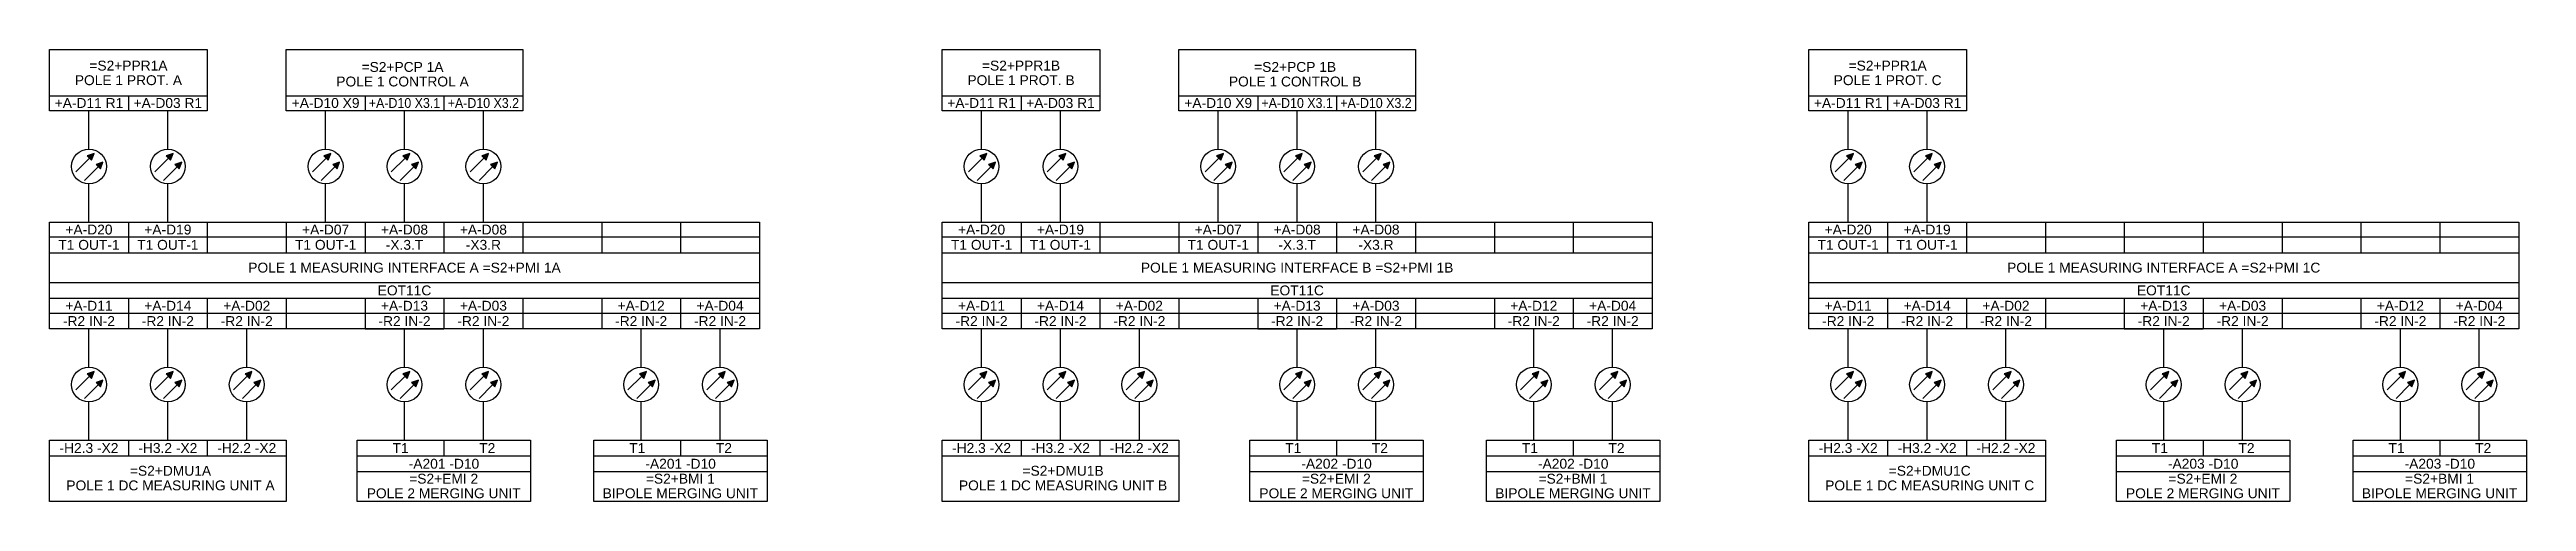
# Model space of a CAD drawing. Header units: inches. Extents: x -2066 to 1905, y 226 to 1109.
# Drawn here: x 322 to 900, y 958 to 1063 of the extents above; entities that cross this region are included whole.
import ezdxf
from ezdxf.enums import TextEntityAlignment as Align

# ---------------------------------------------------------------- set-up
doc = ezdxf.new("R2010")
doc.units = ezdxf.units.IN
doc.header["$MEASUREMENT"] = 0
doc.styles.get("Standard").update_dxf_attribs({"font": 'arial.ttf'})

msp = doc.modelspace()

# ---------------------------------------------------------------- texts
at = {"color": 6}
for s, p in [('POLE 1 PROT. A', (340.72, 1055.72)), ('=S2+PPR1A', (340.72, 1059.12)), ('=S2+PCP 1A', (404.62, 1058.81)), ('POLE 1 PROT. B', (548.81, 1055.72)), ('=S2+PPR1B', (548.81, 1059.12)), ('=S2+PCP 1B', (612.71, 1058.81)), ('POLE 1 PROT. C', (750.84, 1055.72)), ('=S2+PPR1A', (750.84, 1059.12)), ('+A-D11 R1', (331.52, 1050.41)), ('+A-D03 R1', (349.91, 1050.41)), ('+A-D10 X9', (386.69, 1050.41)), ('POLE 1 CONTROL A', (404.62, 1055.41)), ('+A-D11 R1', (539.61, 1050.41)), ('+A-D03 R1', (558, 1050.41)), ('+A-D10 X9', (594.78, 1050.41)), ('POLE 1 CONTROL B', (612.71, 1055.41)), ('+A-D11 R1', (741.64, 1050.41)), ('+A-D03 R1', (760.03, 1050.41)), ('+A-D20', (331.52, 1020.92)), ('+A-D19', (349.91, 1020.92)), ('+A-D07', (386.69, 1020.92)), ('+A-D08', (405.08, 1020.92)), ('+A-D08', (423.47, 1020.92)), ('+A-D20', (539.61, 1020.92)), ('+A-D19', (558, 1020.92)), ('+A-D07', (594.78, 1020.92)), ('+A-D08', (613.17, 1020.92)), ('+A-D08', (631.56, 1020.92)), ('+A-D20', (741.64, 1020.92)), ('+A-D19', (760.03, 1020.92)), ('T1 OUT-1', (331.52, 1017.36)), ('T1 OUT-1', (349.91, 1017.36)), ('T1 OUT-1', (386.69, 1017.36)), ('-X.3.T', (405.08, 1017.36)), ('-X3.R', (423.47, 1017.36)), ('T1 OUT-1', (539.61, 1017.36)), ('T1 OUT-1', (558, 1017.36)), ('T1 OUT-1', (594.78, 1017.36)), ('-X.3.T', (613.17, 1017.36)), ('-X3.R', (631.56, 1017.36)), ('T1 OUT-1', (741.64, 1017.36)), ('T1 OUT-1', (760.03, 1017.36)), ('POLE 1 MEASURING INTERFACE A =S2+PMI 1A', (405.08, 1012.05)), ('POLE 1 MEASURING INTERFACE B =S2+PMI 1B', (613.17, 1012.05)), ('POLE 1 MEASURING INTERFACE A =S2+PMI 1C', (815.2, 1012.05)), ('EOT11C', (405.08, 1006.74)), ('EOT11C', (613.17, 1006.74)), ('EOT11C', (815.2, 1006.74)), ('-R2 IN-2', (331.52, 999.6)), ('+A-D11', (331.52, 1003.17)), ('-R2 IN-2', (349.91, 999.6)), ('+A-D14', (349.91, 1003.17)), ('-R2 IN-2', (368.3, 999.6)), ('+A-D02', (368.3, 1003.17)), ('-R2 IN-2', (405.08, 999.6)), ('+A-D13', (405.08, 1003.17)), ('-R2 IN-2', (423.47, 999.6)), ('+A-D03', (423.47, 1003.17)), ('-R2 IN-2', (460.25, 999.6)), ('+A-D12', (460.25, 1003.17)), ('-R2 IN-2', (478.64, 999.6)), ('+A-D04', (478.64, 1003.17)), ('-R2 IN-2', (539.61, 999.6)), ('+A-D11', (539.61, 1003.17)), ('-R2 IN-2', (558, 999.6)), ('+A-D14', (558, 1003.17)), ('-R2 IN-2', (576.39, 999.6)), ('+A-D02', (576.39, 1003.17)), ('-R2 IN-2', (613.17, 999.6)), ('+A-D13', (613.17, 1003.17)), ('-R2 IN-2', (631.56, 999.6)), ('+A-D03', (631.56, 1003.17)), ('-R2 IN-2', (668.34, 999.6)), ('+A-D12', (668.34, 1003.17)), ('-R2 IN-2', (686.73, 999.6)), ('+A-D04', (686.73, 1003.17)), ('-R2 IN-2', (741.64, 999.6)), ('+A-D11', (741.64, 1003.17)), ('-R2 IN-2', (760.03, 999.6)), ('+A-D14', (760.03, 1003.17)), ('-R2 IN-2', (778.42, 999.6)), ('+A-D02', (778.42, 1003.17)), ('-R2 IN-2', (815.2, 999.6)), ('+A-D13', (815.2, 1003.17)), ('-R2 IN-2', (833.59, 999.6)), ('+A-D03', (833.59, 1003.17)), ('-R2 IN-2', (870.37, 999.6)), ('+A-D12', (870.37, 1003.17)), ('-R2 IN-2', (888.76, 999.6)), ('+A-D04', (888.76, 1003.17)), ('-H2.3 -X2', (331.52, 970.02)), ('-H3.2 -X2', (349.91, 970.02)), ('-H2.2 -X2', (368.3, 970.02)), ('T1', (404.18, 970.02)), ('T2', (424.38, 970.02)), ('T1', (459.35, 970.02)), ('T2', (479.55, 970.02)), ('-H2.3 -X2', (539.61, 970.02)), ('-H3.2 -X2', (558, 970.02)), ('-H2.2 -X2', (576.39, 970.02)), ('T1', (612.27, 970.02)), ('T2', (632.46, 970.02)), ('T1', (667.44, 970.02)), ('T2', (687.63, 970.02)), ('-H2.3 -X2', (741.64, 970.02)), ('-H3.2 -X2', (760.03, 970.02)), ('-H2.2 -X2', (778.42, 970.02)), ('T1', (814.3, 970.02)), ('T2', (834.5, 970.02)), ('T1', (869.47, 970.02)), ('T2', (889.67, 970.02)), ('=S2+DMU1A', (350.53, 964.72)), ('-A201 -D10', (414.28, 966.36)), ('-A201 -D10', (469.45, 966.36)), ('=S2+DMU1B', (558.61, 964.72)), ('-A202 -D10', (622.37, 966.36)), ('-A202 -D10', (677.54, 966.36)), ('=S2+DMU1C', (760.65, 964.72)), ('-A203 -D10', (824.4, 966.36)), ('-A203 -D10', (879.57, 966.36)), ('POLE 1 DC MEASURING UNIT A', (350.53, 961.31)), ('POLE 2 MERGING UNIT', (414.22, 959.48)), ('=S2+EMI 2', (414.22, 962.88)), ('BIPOLE MERGING UNIT', (469.39, 959.48)), ('=S2+BMI 1', (469.39, 962.88)), ('POLE 1 DC MEASURING UNIT B', (558.61, 961.31)), ('POLE 2 MERGING UNIT', (622.31, 959.48)), ('=S2+EMI 2', (622.31, 962.88)), ('BIPOLE MERGING UNIT', (677.48, 959.48)), ('=S2+BMI 1', (677.48, 962.88)), ('POLE 1 DC MEASURING UNIT C', (760.65, 961.31)), ('POLE 2 MERGING UNIT', (824.34, 959.48)), ('=S2+EMI 2', (824.34, 962.88)), ('BIPOLE MERGING UNIT', (879.51, 959.48)), ('=S2+BMI 1', (879.51, 962.88))]:
    msp.add_text(s, height=2.3, dxfattribs=at).set_placement(p, align=Align.MIDDLE_CENTER)
at = {"color": 6, "width": 0.9}
for s, p in [('+A-D10 X3.1', (405.08, 1050.41)), ('+A-D10 X3.2', (423.47, 1050.41)), ('+A-D10 X3.1', (613.17, 1050.41)), ('+A-D10 X3.2', (631.56, 1050.41))]:
    msp.add_text(s, height=2.3, dxfattribs=at).set_placement(p, align=Align.MIDDLE_CENTER)

# ---------------------------------------------------------------- hatches: boundary and pattern name
h = msp.add_hatch(color=6)
h.dxf.hatch_style = 1
h.paths.add_polyline_path([(331.13, 1038.07), (332.15, 1037.05), (332.74, 1038.67)])
h = msp.add_hatch(color=6)
h.dxf.hatch_style = 1
h.paths.add_polyline_path([(333.17, 1036.06), (334.19, 1035.04), (334.78, 1036.65)])
h = msp.add_hatch(color=6)
h.dxf.hatch_style = 1
h.paths.add_polyline_path([(349.52, 1038.07), (350.54, 1037.05), (351.13, 1038.67)])
h = msp.add_hatch(color=6)
h.dxf.hatch_style = 1
h.paths.add_polyline_path([(351.56, 1036.06), (352.58, 1035.04), (353.17, 1036.65)])
h = msp.add_hatch(color=6)
h.dxf.hatch_style = 1
h.paths.add_polyline_path([(386.3, 1038.07), (387.31, 1037.05), (387.91, 1038.67)])
h = msp.add_hatch(color=6)
h.dxf.hatch_style = 1
h.paths.add_polyline_path([(388.34, 1036.06), (389.36, 1035.04), (389.95, 1036.65)])
h = msp.add_hatch(color=6)
h.dxf.hatch_style = 1
h.paths.add_polyline_path([(404.69, 1038.07), (405.7, 1037.05), (406.3, 1038.67)])
h = msp.add_hatch(color=6)
h.dxf.hatch_style = 1
h.paths.add_polyline_path([(406.73, 1036.06), (407.75, 1035.04), (408.34, 1036.65)])
h = msp.add_hatch(color=6)
h.dxf.hatch_style = 1
h.paths.add_polyline_path([(423.08, 1038.07), (424.09, 1037.05), (424.69, 1038.67)])
h = msp.add_hatch(color=6)
h.dxf.hatch_style = 1
h.paths.add_polyline_path([(425.12, 1036.06), (426.14, 1035.04), (426.73, 1036.65)])
h = msp.add_hatch(color=6)
h.dxf.hatch_style = 1
h.paths.add_polyline_path([(539.21, 1038.07), (540.23, 1037.05), (540.83, 1038.67)])
h = msp.add_hatch(color=6)
h.dxf.hatch_style = 1
h.paths.add_polyline_path([(541.26, 1036.06), (542.28, 1035.04), (542.87, 1036.65)])
h = msp.add_hatch(color=6)
h.dxf.hatch_style = 1
h.paths.add_polyline_path([(557.6, 1038.07), (558.62, 1037.05), (559.22, 1038.67)])
h = msp.add_hatch(color=6)
h.dxf.hatch_style = 1
h.paths.add_polyline_path([(559.65, 1036.06), (560.67, 1035.04), (561.26, 1036.65)])
h = msp.add_hatch(color=6)
h.dxf.hatch_style = 1
h.paths.add_polyline_path([(594.38, 1038.07), (595.4, 1037.05), (596, 1038.67)])
h = msp.add_hatch(color=6)
h.dxf.hatch_style = 1
h.paths.add_polyline_path([(596.43, 1036.06), (597.45, 1035.04), (598.04, 1036.65)])
h = msp.add_hatch(color=6)
h.dxf.hatch_style = 1
h.paths.add_polyline_path([(612.77, 1038.07), (613.79, 1037.05), (614.38, 1038.67)])
h = msp.add_hatch(color=6)
h.dxf.hatch_style = 1
h.paths.add_polyline_path([(614.82, 1036.06), (615.84, 1035.04), (616.43, 1036.65)])
h = msp.add_hatch(color=6)
h.dxf.hatch_style = 1
h.paths.add_polyline_path([(631.16, 1038.07), (632.18, 1037.05), (632.77, 1038.67)])
h = msp.add_hatch(color=6)
h.dxf.hatch_style = 1
h.paths.add_polyline_path([(633.21, 1036.06), (634.23, 1035.04), (634.82, 1036.65)])
h = msp.add_hatch(color=6)
h.dxf.hatch_style = 1
h.paths.add_polyline_path([(741.25, 1038.07), (742.26, 1037.05), (742.86, 1038.67)])
h = msp.add_hatch(color=6)
h.dxf.hatch_style = 1
h.paths.add_polyline_path([(743.29, 1036.06), (744.31, 1035.04), (744.9, 1036.65)])
h = msp.add_hatch(color=6)
h.dxf.hatch_style = 1
h.paths.add_polyline_path([(759.64, 1038.07), (760.65, 1037.05), (761.25, 1038.67)])
h = msp.add_hatch(color=6)
h.dxf.hatch_style = 1
h.paths.add_polyline_path([(761.68, 1036.06), (762.7, 1035.04), (763.29, 1036.65)])
h = msp.add_hatch(color=6)
h.dxf.hatch_style = 1
h.paths.add_polyline_path([(331.13, 987.27), (332.15, 986.25), (332.74, 987.86)])
h = msp.add_hatch(color=6)
h.dxf.hatch_style = 1
h.paths.add_polyline_path([(349.52, 987.27), (350.54, 986.25), (351.13, 987.86)])
h = msp.add_hatch(color=6)
h.dxf.hatch_style = 1
h.paths.add_polyline_path([(367.91, 987.27), (368.92, 986.25), (369.52, 987.86)])
h = msp.add_hatch(color=6)
h.dxf.hatch_style = 1
h.paths.add_polyline_path([(404.69, 987.27), (405.7, 986.25), (406.3, 987.86)])
h = msp.add_hatch(color=6)
h.dxf.hatch_style = 1
h.paths.add_polyline_path([(423.08, 987.27), (424.09, 986.25), (424.69, 987.86)])
h = msp.add_hatch(color=6)
h.dxf.hatch_style = 1
h.paths.add_polyline_path([(459.86, 987.27), (460.87, 986.25), (461.47, 987.86)])
h = msp.add_hatch(color=6)
h.dxf.hatch_style = 1
h.paths.add_polyline_path([(478.25, 987.27), (479.26, 986.25), (479.86, 987.86)])
h = msp.add_hatch(color=6)
h.dxf.hatch_style = 1
h.paths.add_polyline_path([(539.21, 987.27), (540.23, 986.25), (540.83, 987.86)])
h = msp.add_hatch(color=6)
h.dxf.hatch_style = 1
h.paths.add_polyline_path([(557.6, 987.27), (558.62, 986.25), (559.22, 987.86)])
h = msp.add_hatch(color=6)
h.dxf.hatch_style = 1
h.paths.add_polyline_path([(575.99, 987.27), (577.01, 986.25), (577.61, 987.86)])
h = msp.add_hatch(color=6)
h.dxf.hatch_style = 1
h.paths.add_polyline_path([(612.77, 987.27), (613.79, 986.25), (614.38, 987.86)])
h = msp.add_hatch(color=6)
h.dxf.hatch_style = 1
h.paths.add_polyline_path([(631.16, 987.27), (632.18, 986.25), (632.77, 987.86)])
h = msp.add_hatch(color=6)
h.dxf.hatch_style = 1
h.paths.add_polyline_path([(667.94, 987.27), (668.96, 986.25), (669.55, 987.86)])
h = msp.add_hatch(color=6)
h.dxf.hatch_style = 1
h.paths.add_polyline_path([(686.33, 987.27), (687.35, 986.25), (687.94, 987.86)])
h = msp.add_hatch(color=6)
h.dxf.hatch_style = 1
h.paths.add_polyline_path([(741.25, 987.27), (742.26, 986.25), (742.86, 987.86)])
h = msp.add_hatch(color=6)
h.dxf.hatch_style = 1
h.paths.add_polyline_path([(759.64, 987.27), (760.65, 986.25), (761.25, 987.86)])
h = msp.add_hatch(color=6)
h.dxf.hatch_style = 1
h.paths.add_polyline_path([(778.03, 987.27), (779.04, 986.25), (779.64, 987.86)])
h = msp.add_hatch(color=6)
h.dxf.hatch_style = 1
h.paths.add_polyline_path([(814.81, 987.27), (815.82, 986.25), (816.42, 987.86)])
h = msp.add_hatch(color=6)
h.dxf.hatch_style = 1
h.paths.add_polyline_path([(833.2, 987.27), (834.21, 986.25), (834.81, 987.86)])
h = msp.add_hatch(color=6)
h.dxf.hatch_style = 1
h.paths.add_polyline_path([(869.98, 987.27), (870.99, 986.25), (871.59, 987.86)])
h = msp.add_hatch(color=6)
h.dxf.hatch_style = 1
h.paths.add_polyline_path([(888.37, 987.27), (889.38, 986.25), (889.98, 987.86)])
h = msp.add_hatch(color=6)
h.dxf.hatch_style = 1
h.paths.add_polyline_path([(333.17, 985.25), (334.19, 984.24), (334.78, 985.85)])
h = msp.add_hatch(color=6)
h.dxf.hatch_style = 1
h.paths.add_polyline_path([(351.56, 985.25), (352.58, 984.24), (353.17, 985.85)])
h = msp.add_hatch(color=6)
h.dxf.hatch_style = 1
h.paths.add_polyline_path([(369.95, 985.25), (370.97, 984.24), (371.56, 985.85)])
h = msp.add_hatch(color=6)
h.dxf.hatch_style = 1
h.paths.add_polyline_path([(406.73, 985.25), (407.75, 984.24), (408.34, 985.85)])
h = msp.add_hatch(color=6)
h.dxf.hatch_style = 1
h.paths.add_polyline_path([(425.12, 985.25), (426.14, 984.24), (426.73, 985.85)])
h = msp.add_hatch(color=6)
h.dxf.hatch_style = 1
h.paths.add_polyline_path([(461.9, 985.25), (462.92, 984.24), (463.51, 985.85)])
h = msp.add_hatch(color=6)
h.dxf.hatch_style = 1
h.paths.add_polyline_path([(480.29, 985.25), (481.31, 984.24), (481.9, 985.85)])
h = msp.add_hatch(color=6)
h.dxf.hatch_style = 1
h.paths.add_polyline_path([(541.26, 985.25), (542.28, 984.24), (542.87, 985.85)])
h = msp.add_hatch(color=6)
h.dxf.hatch_style = 1
h.paths.add_polyline_path([(559.65, 985.25), (560.67, 984.24), (561.26, 985.85)])
h = msp.add_hatch(color=6)
h.dxf.hatch_style = 1
h.paths.add_polyline_path([(578.04, 985.25), (579.06, 984.24), (579.65, 985.85)])
h = msp.add_hatch(color=6)
h.dxf.hatch_style = 1
h.paths.add_polyline_path([(614.82, 985.25), (615.84, 984.24), (616.43, 985.85)])
h = msp.add_hatch(color=6)
h.dxf.hatch_style = 1
h.paths.add_polyline_path([(633.21, 985.25), (634.23, 984.24), (634.82, 985.85)])
h = msp.add_hatch(color=6)
h.dxf.hatch_style = 1
h.paths.add_polyline_path([(669.99, 985.25), (671.01, 984.24), (671.6, 985.85)])
h = msp.add_hatch(color=6)
h.dxf.hatch_style = 1
h.paths.add_polyline_path([(688.38, 985.25), (689.4, 984.24), (689.99, 985.85)])
h = msp.add_hatch(color=6)
h.dxf.hatch_style = 1
h.paths.add_polyline_path([(743.29, 985.25), (744.31, 984.24), (744.9, 985.85)])
h = msp.add_hatch(color=6)
h.dxf.hatch_style = 1
h.paths.add_polyline_path([(761.68, 985.25), (762.7, 984.24), (763.29, 985.85)])
h = msp.add_hatch(color=6)
h.dxf.hatch_style = 1
h.paths.add_polyline_path([(780.07, 985.25), (781.09, 984.24), (781.68, 985.85)])
h = msp.add_hatch(color=6)
h.dxf.hatch_style = 1
h.paths.add_polyline_path([(816.85, 985.25), (817.87, 984.24), (818.46, 985.85)])
h = msp.add_hatch(color=6)
h.dxf.hatch_style = 1
h.paths.add_polyline_path([(835.24, 985.25), (836.26, 984.24), (836.85, 985.85)])
h = msp.add_hatch(color=6)
h.dxf.hatch_style = 1
h.paths.add_polyline_path([(872.02, 985.25), (873.04, 984.24), (873.63, 985.85)])
h = msp.add_hatch(color=6)
h.dxf.hatch_style = 1
h.paths.add_polyline_path([(890.41, 985.25), (891.43, 984.24), (892.02, 985.85)])

# ---------------------------------------------------------------- linework, layer by layer
at = {"color": 6}
for p, q in [((322.33, 1052.05), (359.11, 1052.05)), ((340.72, 1052.05), (340.72, 1048.58)), ((377.5, 1052.05), (432.67, 1052.05)), ((395.89, 1052.05), (395.89, 1048.58)), ((414.28, 1052.05), (414.28, 1048.58)), ((432.67, 1052.05), (432.67, 1048.58)), ((530.42, 1052.05), (567.2, 1052.05)), ((548.81, 1052.05), (548.81, 1048.58)), ((585.59, 1052.05), (640.76, 1052.05)), ((603.98, 1052.05), (603.98, 1048.58)), ((622.37, 1052.05), (622.37, 1048.58)), ((640.76, 1052.05), (640.76, 1048.58)), ((732.45, 1052.05), (769.23, 1052.05)), ((750.84, 1052.05), (750.84, 1048.58)), ((331.52, 1039.68), (331.52, 1048.58)), ((349.91, 1039.68), (349.91, 1048.58)), ((386.69, 1039.68), (386.69, 1048.58)), ((405.08, 1039.68), (405.08, 1048.58)), ((423.47, 1039.68), (423.47, 1048.58)), ((539.61, 1039.68), (539.61, 1048.58)), ((558, 1039.68), (558, 1048.58)), ((594.78, 1039.68), (594.78, 1048.58)), ((613.17, 1039.68), (613.17, 1048.58)), ((631.56, 1039.68), (631.56, 1048.58)), ((741.64, 1039.68), (741.64, 1048.58)), ((760.03, 1039.68), (760.03, 1048.58)), ((331.64, 1037.56), (328.45, 1034.38)), ((333.68, 1035.55), (330.5, 1032.37)), ((332.74, 1038.67), (331.13, 1038.07)), ((332.15, 1037.05), (332.74, 1038.67)), ((334.78, 1036.65), (333.17, 1036.06)), ((334.19, 1035.04), (334.78, 1036.65)), ((350.03, 1037.56), (346.84, 1034.38)), ((352.07, 1035.55), (348.89, 1032.37)), ((351.13, 1038.67), (349.52, 1038.07)), ((350.54, 1037.05), (351.13, 1038.67)), ((353.17, 1036.65), (351.56, 1036.06)), ((352.58, 1035.04), (353.17, 1036.65)), ((386.81, 1037.56), (383.62, 1034.38)), ((388.85, 1035.55), (385.67, 1032.37)), ((387.91, 1038.67), (386.3, 1038.07)), ((387.31, 1037.05), (387.91, 1038.67)), ((389.95, 1036.65), (388.34, 1036.06)), ((389.36, 1035.04), (389.95, 1036.65)), ((405.2, 1037.56), (402.01, 1034.38)), ((407.24, 1035.55), (404.06, 1032.37)), ((406.3, 1038.67), (404.69, 1038.07)), ((405.7, 1037.05), (406.3, 1038.67)), ((408.34, 1036.65), (406.73, 1036.06)), ((407.75, 1035.04), (408.34, 1036.65)), ((423.59, 1037.56), (420.4, 1034.38)), ((425.63, 1035.55), (422.45, 1032.37)), ((424.69, 1038.67), (423.08, 1038.07)), ((424.09, 1037.05), (424.69, 1038.67)), ((426.73, 1036.65), (425.12, 1036.06)), ((426.14, 1035.04), (426.73, 1036.65)), ((539.72, 1037.56), (536.54, 1034.38)), ((541.77, 1035.55), (538.59, 1032.37)), ((540.83, 1038.67), (539.21, 1038.07)), ((540.23, 1037.05), (540.83, 1038.67)), ((542.87, 1036.65), (541.26, 1036.06)), ((542.28, 1035.04), (542.87, 1036.65)), ((558.11, 1037.56), (554.93, 1034.38)), ((560.16, 1035.55), (556.98, 1032.37)), ((559.22, 1038.67), (557.6, 1038.07)), ((558.62, 1037.05), (559.22, 1038.67)), ((561.26, 1036.65), (559.65, 1036.06)), ((560.67, 1035.04), (561.26, 1036.65)), ((594.89, 1037.56), (591.71, 1034.38)), ((596.94, 1035.55), (593.76, 1032.37)), ((596, 1038.67), (594.38, 1038.07)), ((595.4, 1037.05), (596, 1038.67)), ((598.04, 1036.65), (596.43, 1036.06)), ((597.45, 1035.04), (598.04, 1036.65)), ((613.28, 1037.56), (610.1, 1034.38)), ((615.33, 1035.55), (612.15, 1032.37)), ((614.38, 1038.67), (612.77, 1038.07)), ((613.79, 1037.05), (614.38, 1038.67)), ((616.43, 1036.65), (614.82, 1036.06)), ((615.84, 1035.04), (616.43, 1036.65)), ((631.67, 1037.56), (628.49, 1034.38)), ((633.72, 1035.55), (630.54, 1032.37)), ((632.77, 1038.67), (631.16, 1038.07)), ((632.18, 1037.05), (632.77, 1038.67)), ((634.82, 1036.65), (633.21, 1036.06)), ((634.23, 1035.04), (634.82, 1036.65)), ((741.76, 1037.56), (738.57, 1034.38)), ((743.8, 1035.55), (740.62, 1032.37)), ((742.86, 1038.67), (741.25, 1038.07)), ((742.26, 1037.05), (742.86, 1038.67)), ((744.9, 1036.65), (743.29, 1036.06)), ((744.31, 1035.04), (744.9, 1036.65)), ((760.15, 1037.56), (756.96, 1034.38)), ((762.19, 1035.55), (759.01, 1032.37)), ((761.25, 1038.67), (759.64, 1038.07)), ((760.65, 1037.05), (761.25, 1038.67)), ((763.29, 1036.65), (761.68, 1036.06)), ((762.7, 1035.04), (763.29, 1036.65)), ((331.52, 1022.66), (331.52, 1031.56)), ((349.91, 1022.66), (349.91, 1031.56)), ((386.69, 1022.66), (386.69, 1031.56)), ((405.08, 1022.66), (405.08, 1031.56)), ((423.47, 1022.66), (423.47, 1031.56)), ((539.61, 1022.66), (539.61, 1031.56)), ((558, 1022.66), (558, 1031.56)), ((594.78, 1022.66), (594.78, 1031.56)), ((613.17, 1022.66), (613.17, 1031.56)), ((631.56, 1022.66), (631.56, 1031.56)), ((741.64, 1022.66), (741.64, 1031.56)), ((760.03, 1022.66), (760.03, 1031.56)), ((340.72, 1022.66), (340.72, 1019)), ((359.11, 1022.66), (359.11, 1019)), ((377.5, 1022.66), (377.5, 1019)), ((395.89, 1022.66), (395.89, 1019)), ((414.28, 1022.66), (414.28, 1019)), ((432.67, 1022.66), (432.67, 1019)), ((451.06, 1022.66), (451.06, 1019)), ((469.45, 1022.66), (469.45, 1019)), ((548.81, 1022.66), (548.81, 1019)), ((567.2, 1022.66), (567.2, 1019)), ((585.59, 1022.66), (585.59, 1019)), ((603.98, 1022.66), (603.98, 1019)), ((622.37, 1022.66), (622.37, 1019)), ((640.76, 1022.66), (640.76, 1019)), ((659.15, 1022.66), (659.15, 1019)), ((677.54, 1022.66), (677.54, 1019)), ((750.84, 1022.66), (750.84, 1019)), ((769.23, 1022.66), (769.23, 1019)), ((787.62, 1022.66), (787.62, 1019)), ((806.01, 1022.66), (806.01, 1019)), ((824.4, 1022.66), (824.4, 1019)), ((842.79, 1022.66), (842.79, 1019)), ((861.18, 1022.66), (861.18, 1019)), ((879.57, 1022.66), (879.57, 1019)), ((322.33, 1019.19), (487.84, 1019.19)), ((340.72, 1019.19), (340.72, 1015.52)), ((359.11, 1019.19), (359.11, 1015.52)), ((377.5, 1019.19), (377.5, 1015.52)), ((395.89, 1019.19), (395.89, 1015.52)), ((414.28, 1019.19), (414.28, 1015.52)), ((432.67, 1019.19), (432.67, 1015.52)), ((451.06, 1019.19), (451.06, 1015.52)), ((469.45, 1019.19), (469.45, 1015.52)), ((530.42, 1019.19), (695.93, 1019.19)), ((548.81, 1019.19), (548.81, 1015.52)), ((567.2, 1019.19), (567.2, 1015.52)), ((585.59, 1019.19), (585.59, 1015.52)), ((603.98, 1019.19), (603.98, 1015.52)), ((622.37, 1019.19), (622.37, 1015.52)), ((640.76, 1019.19), (640.76, 1015.52)), ((659.15, 1019.19), (659.15, 1015.52)), ((677.54, 1019.19), (677.54, 1015.52)), ((732.45, 1019.19), (897.96, 1019.19)), ((750.84, 1019.19), (750.84, 1015.52)), ((769.23, 1019.19), (769.23, 1015.52)), ((787.62, 1019.19), (787.62, 1015.52)), ((806.01, 1019.19), (806.01, 1015.52)), ((824.4, 1019.19), (824.4, 1015.52)), ((842.79, 1019.19), (842.79, 1015.52)), ((861.18, 1019.19), (861.18, 1015.52)), ((879.57, 1019.19), (879.57, 1015.52)), ((322.33, 1015.52), (487.84, 1015.52)), ((395.89, 1015.52), (414.28, 1015.52)), ((530.42, 1015.52), (695.93, 1015.52)), ((603.98, 1015.52), (622.37, 1015.52)), ((732.45, 1015.52), (897.96, 1015.52)), ((806.01, 1015.52), (824.4, 1015.52)), ((322.33, 1008.57), (487.84, 1008.57)), ((322.33, 1004.91), (487.84, 1004.91)), ((340.72, 1004.91), (340.72, 1001.25)), ((359.11, 1004.91), (359.11, 1001.25)), ((377.5, 1004.91), (377.5, 1001.25)), ((395.89, 1004.91), (395.89, 1001.25)), ((414.28, 1004.91), (414.28, 1001.25)), ((432.67, 1004.91), (432.67, 1001.25)), ((451.06, 1004.91), (451.06, 1001.25)), ((469.45, 1004.91), (469.45, 1001.25)), ((487.84, 1004.91), (487.84, 1001.25)), ((530.42, 1008.57), (695.93, 1008.57)), ((530.42, 1004.91), (695.93, 1004.91)), ((548.81, 1004.91), (548.81, 1001.25)), ((567.2, 1004.91), (567.2, 1001.25)), ((585.59, 1004.91), (585.59, 1001.25)), ((603.98, 1004.91), (603.98, 1001.25)), ((622.37, 1004.91), (622.37, 1001.25)), ((640.76, 1004.91), (640.76, 1001.25)), ((659.15, 1004.91), (659.15, 1001.25)), ((677.54, 1004.91), (677.54, 1001.25)), ((695.93, 1004.91), (695.93, 1001.25)), ((732.45, 1008.57), (897.96, 1008.57)), ((732.45, 1004.91), (897.96, 1004.91)), ((750.84, 1004.91), (750.84, 1001.25)), ((769.23, 1004.91), (769.23, 1001.25)), ((787.62, 1004.91), (787.62, 1001.25)), ((806.01, 1004.91), (806.01, 1001.25)), ((824.4, 1004.91), (824.4, 1001.25)), ((842.79, 1004.91), (842.79, 1001.25)), ((861.18, 1004.91), (861.18, 1001.25)), ((879.57, 1004.91), (879.57, 1001.25)), ((897.96, 1004.91), (897.96, 1001.25)), ((322.33, 1001.43), (487.84, 1001.43)), ((340.72, 1001.43), (340.72, 997.77)), ((359.11, 1001.43), (359.11, 997.77)), ((377.5, 1001.43), (377.5, 997.77)), ((395.89, 1001.43), (395.89, 997.77)), ((414.28, 1001.43), (414.28, 997.77)), ((432.67, 1001.43), (432.67, 997.77)), ((451.06, 1001.43), (451.06, 997.77)), ((469.45, 1001.43), (469.45, 997.77)), ((487.84, 1001.43), (487.84, 997.77)), ((530.42, 1001.43), (695.93, 1001.43)), ((548.81, 1001.43), (548.81, 997.77)), ((567.2, 1001.43), (567.2, 997.77)), ((585.59, 1001.43), (585.59, 997.77)), ((603.98, 1001.43), (603.98, 997.77)), ((622.37, 1001.43), (622.37, 997.77)), ((640.76, 1001.43), (640.76, 997.77)), ((659.15, 1001.43), (659.15, 997.77)), ((677.54, 1001.43), (677.54, 997.77)), ((695.93, 1001.43), (695.93, 997.77)), ((732.45, 1001.43), (897.96, 1001.43)), ((750.84, 1001.43), (750.84, 997.77)), ((769.23, 1001.43), (769.23, 997.77)), ((787.62, 1001.43), (787.62, 997.77)), ((806.01, 1001.43), (806.01, 997.77)), ((824.4, 1001.43), (824.4, 997.77)), ((842.79, 1001.43), (842.79, 997.77)), ((861.18, 1001.43), (861.18, 997.77)), ((879.57, 1001.43), (879.57, 997.77)), ((897.96, 1001.43), (897.96, 997.77)), ((331.52, 988.87), (331.52, 997.77)), ((349.91, 988.87), (349.91, 997.77)), ((368.3, 988.87), (368.3, 997.77)), ((395.89, 997.77), (414.28, 997.77)), ((405.08, 988.87), (405.08, 997.77)), ((423.47, 988.87), (423.47, 997.77)), ((460.25, 988.87), (460.25, 997.77)), ((478.64, 988.87), (478.64, 997.77)), ((539.61, 988.87), (539.61, 997.77)), ((558, 988.87), (558, 997.77)), ((576.39, 988.87), (576.39, 997.77)), ((603.98, 997.77), (622.37, 997.77)), ((613.17, 988.87), (613.17, 997.77)), ((631.56, 988.87), (631.56, 997.77)), ((668.34, 988.87), (668.34, 997.77)), ((686.73, 988.87), (686.73, 997.77)), ((741.64, 988.87), (741.64, 997.77)), ((760.03, 988.87), (760.03, 997.77)), ((778.42, 988.87), (778.42, 997.77)), ((806.01, 997.77), (824.4, 997.77)), ((815.2, 988.87), (815.2, 997.77)), ((833.59, 988.87), (833.59, 997.77)), ((870.37, 988.87), (870.37, 997.77)), ((888.76, 988.87), (888.76, 997.77)), ((332.74, 987.86), (331.13, 987.27)), ((332.15, 986.25), (332.74, 987.86)), ((351.13, 987.86), (349.52, 987.27)), ((350.54, 986.25), (351.13, 987.86)), ((369.52, 987.86), (367.91, 987.27)), ((368.92, 986.25), (369.52, 987.86)), ((406.3, 987.86), (404.69, 987.27)), ((405.7, 986.25), (406.3, 987.86)), ((424.69, 987.86), (423.08, 987.27)), ((424.09, 986.25), (424.69, 987.86)), ((461.47, 987.86), (459.86, 987.27)), ((460.87, 986.25), (461.47, 987.86)), ((479.86, 987.86), (478.25, 987.27)), ((479.26, 986.25), (479.86, 987.86)), ((540.83, 987.86), (539.21, 987.27)), ((540.23, 986.25), (540.83, 987.86)), ((559.22, 987.86), (557.6, 987.27)), ((558.62, 986.25), (559.22, 987.86)), ((577.61, 987.86), (575.99, 987.27)), ((577.01, 986.25), (577.61, 987.86)), ((614.38, 987.86), (612.77, 987.27)), ((613.79, 986.25), (614.38, 987.86)), ((632.77, 987.86), (631.16, 987.27)), ((632.18, 986.25), (632.77, 987.86)), ((669.55, 987.86), (667.94, 987.27)), ((668.96, 986.25), (669.55, 987.86)), ((687.94, 987.86), (686.33, 987.27)), ((687.35, 986.25), (687.94, 987.86)), ((742.86, 987.86), (741.25, 987.27)), ((742.26, 986.25), (742.86, 987.86)), ((761.25, 987.86), (759.64, 987.27)), ((760.65, 986.25), (761.25, 987.86)), ((779.64, 987.86), (778.03, 987.27)), ((779.04, 986.25), (779.64, 987.86)), ((816.42, 987.86), (814.81, 987.27)), ((815.82, 986.25), (816.42, 987.86)), ((834.81, 987.86), (833.2, 987.27)), ((834.21, 986.25), (834.81, 987.86)), ((871.59, 987.86), (869.98, 987.27)), ((870.99, 986.25), (871.59, 987.86)), ((889.98, 987.86), (888.37, 987.27)), ((889.38, 986.25), (889.98, 987.86)), ((331.64, 986.76), (328.45, 983.57)), ((333.68, 984.74), (330.5, 981.56)), ((334.78, 985.85), (333.17, 985.25)), ((334.19, 984.24), (334.78, 985.85)), ((350.03, 986.76), (346.84, 983.57)), ((352.07, 984.74), (348.89, 981.56)), ((353.17, 985.85), (351.56, 985.25)), ((352.58, 984.24), (353.17, 985.85)), ((368.42, 986.76), (365.23, 983.57)), ((370.46, 984.74), (367.28, 981.56)), ((371.56, 985.85), (369.95, 985.25)), ((370.97, 984.24), (371.56, 985.85)), ((405.2, 986.76), (402.01, 983.57)), ((407.24, 984.74), (404.06, 981.56)), ((408.34, 985.85), (406.73, 985.25)), ((407.75, 984.24), (408.34, 985.85)), ((423.59, 986.76), (420.4, 983.57)), ((425.63, 984.74), (422.45, 981.56)), ((426.73, 985.85), (425.12, 985.25)), ((426.14, 984.24), (426.73, 985.85)), ((460.37, 986.76), (457.18, 983.57)), ((462.41, 984.74), (459.23, 981.56)), ((463.51, 985.85), (461.9, 985.25)), ((462.92, 984.24), (463.51, 985.85)), ((478.76, 986.76), (475.57, 983.57)), ((480.8, 984.74), (477.62, 981.56)), ((481.9, 985.85), (480.29, 985.25)), ((481.31, 984.24), (481.9, 985.85)), ((539.72, 986.76), (536.54, 983.57)), ((541.77, 984.74), (538.59, 981.56)), ((542.87, 985.85), (541.26, 985.25)), ((542.28, 984.24), (542.87, 985.85)), ((558.11, 986.76), (554.93, 983.57)), ((560.16, 984.74), (556.98, 981.56)), ((561.26, 985.85), (559.65, 985.25)), ((560.67, 984.24), (561.26, 985.85)), ((576.5, 986.76), (573.32, 983.57)), ((578.55, 984.74), (575.37, 981.56)), ((579.65, 985.85), (578.04, 985.25)), ((579.06, 984.24), (579.65, 985.85)), ((613.28, 986.76), (610.1, 983.57)), ((615.33, 984.74), (612.15, 981.56)), ((616.43, 985.85), (614.82, 985.25)), ((615.84, 984.24), (616.43, 985.85)), ((631.67, 986.76), (628.49, 983.57)), ((633.72, 984.74), (630.54, 981.56)), ((634.82, 985.85), (633.21, 985.25)), ((634.23, 984.24), (634.82, 985.85)), ((668.45, 986.76), (665.27, 983.57)), ((670.5, 984.74), (667.32, 981.56)), ((671.6, 985.85), (669.99, 985.25)), ((671.01, 984.24), (671.6, 985.85)), ((686.84, 986.76), (683.66, 983.57)), ((688.89, 984.74), (685.71, 981.56)), ((689.99, 985.85), (688.38, 985.25)), ((689.4, 984.24), (689.99, 985.85)), ((741.76, 986.76), (738.57, 983.57)), ((743.8, 984.74), (740.62, 981.56)), ((744.9, 985.85), (743.29, 985.25)), ((744.31, 984.24), (744.9, 985.85)), ((760.15, 986.76), (756.96, 983.57)), ((762.19, 984.74), (759.01, 981.56)), ((763.29, 985.85), (761.68, 985.25)), ((762.7, 984.24), (763.29, 985.85)), ((778.54, 986.76), (775.35, 983.57)), ((780.58, 984.74), (777.4, 981.56)), ((781.68, 985.85), (780.07, 985.25)), ((781.09, 984.24), (781.68, 985.85)), ((815.32, 986.76), (812.13, 983.57)), ((817.36, 984.74), (814.18, 981.56)), ((818.46, 985.85), (816.85, 985.25)), ((817.87, 984.24), (818.46, 985.85)), ((833.71, 986.76), (830.52, 983.57)), ((835.75, 984.74), (832.57, 981.56)), ((836.85, 985.85), (835.24, 985.25)), ((836.26, 984.24), (836.85, 985.85)), ((870.49, 986.76), (867.3, 983.57)), ((872.53, 984.74), (869.35, 981.56)), ((873.63, 985.85), (872.02, 985.25)), ((873.04, 984.24), (873.63, 985.85)), ((888.88, 986.76), (885.69, 983.57)), ((890.92, 984.74), (887.74, 981.56)), ((892.02, 985.85), (890.41, 985.25)), ((891.43, 984.24), (892.02, 985.85)), ((331.52, 971.86), (331.52, 980.76)), ((349.91, 971.86), (349.91, 980.76)), ((368.3, 971.86), (368.3, 980.76)), ((405.08, 971.86), (405.08, 980.76)), ((423.47, 971.86), (423.47, 980.76)), ((460.25, 971.86), (460.25, 980.76)), ((478.64, 971.86), (478.64, 980.76)), ((539.61, 971.86), (539.61, 980.76)), ((558, 971.86), (558, 980.76)), ((576.39, 971.86), (576.39, 980.76)), ((613.17, 971.86), (613.17, 980.76)), ((631.56, 971.86), (631.56, 980.76)), ((668.34, 971.86), (668.34, 980.76)), ((686.73, 971.86), (686.73, 980.76)), ((741.64, 971.86), (741.64, 980.76)), ((760.03, 971.86), (760.03, 980.76)), ((778.42, 971.86), (778.42, 980.76)), ((815.2, 971.86), (815.2, 980.76)), ((833.59, 971.86), (833.59, 980.76)), ((870.37, 971.86), (870.37, 980.76)), ((888.76, 971.86), (888.76, 980.76)), ((322.33, 971.86), (349.91, 971.86)), ((322.33, 971.86), (340.72, 971.86)), ((340.72, 971.86), (340.72, 968.19)), ((359.11, 971.86), (359.11, 968.19)), ((414.28, 971.86), (414.28, 968.19)), ((469.45, 971.86), (469.45, 968.19)), ((530.42, 971.86), (558, 971.86)), ((530.42, 971.86), (548.81, 971.86)), ((548.81, 971.86), (548.81, 968.19)), ((567.2, 971.86), (567.2, 968.19)), ((622.37, 971.86), (622.37, 968.19)), ((677.54, 971.86), (677.54, 968.19)), ((732.45, 971.86), (760.03, 971.86)), ((732.45, 971.86), (750.84, 971.86)), ((750.84, 971.86), (750.84, 968.19)), ((769.23, 971.86), (769.23, 968.19)), ((824.4, 971.86), (824.4, 968.19)), ((879.57, 971.86), (879.57, 968.19)), ((322.33, 968.19), (377.5, 968.19)), ((394.08, 968.19), (434.47, 968.19)), ((394.08, 964.53), (434.47, 964.53)), ((449.25, 968.19), (489.64, 968.19)), ((449.25, 964.53), (489.64, 964.53)), ((530.42, 968.19), (585.59, 968.19)), ((602.17, 968.19), (642.56, 968.19)), ((602.17, 964.53), (642.56, 964.53)), ((657.34, 968.19), (697.73, 968.19)), ((657.34, 964.53), (697.73, 964.53)), ((732.45, 968.19), (787.62, 968.19)), ((804.2, 968.19), (844.59, 968.19)), ((804.2, 964.53), (844.59, 964.53)), ((859.37, 968.19), (899.76, 968.19)), ((859.37, 964.53), (899.76, 964.53))]:
    msp.add_line(p, q, dxfattribs=at)
for points in [[(322.33, 1062.85), (359.11, 1062.85), (359.11, 1048.58), (322.33, 1048.58)], [(377.5, 1062.85), (432.67, 1062.85), (432.67, 1048.58), (377.5, 1048.58)], [(530.42, 1062.85), (567.2, 1062.85), (567.2, 1048.58), (530.42, 1048.58)], [(585.59, 1062.85), (640.76, 1062.85), (640.76, 1048.58), (585.59, 1048.58)], [(732.45, 1062.85), (769.23, 1062.85), (769.23, 1048.58), (732.45, 1048.58)], [(322.33, 1022.66), (487.84, 1022.66), (487.84, 997.77), (322.33, 997.77)], [(530.42, 1022.66), (695.93, 1022.66), (695.93, 997.77), (530.42, 997.77)], [(732.45, 1022.66), (897.96, 1022.66), (897.96, 997.77), (732.45, 997.77)], [(322.33, 971.86), (377.5, 971.86), (377.5, 957.58), (322.33, 957.58)], [(394.08, 971.86), (434.47, 971.86), (434.47, 957.58), (394.08, 957.58)], [(449.25, 971.86), (489.64, 971.86), (489.64, 957.58), (449.25, 957.58)], [(530.42, 971.86), (585.59, 971.86), (585.59, 957.58), (530.42, 957.58)], [(602.17, 971.86), (642.56, 971.86), (642.56, 957.58), (602.17, 957.58)], [(657.34, 971.86), (697.73, 971.86), (697.73, 957.58), (657.34, 957.58)], [(732.45, 971.86), (787.62, 971.86), (787.62, 957.58), (732.45, 957.58)], [(804.2, 971.86), (844.59, 971.86), (844.59, 957.58), (804.2, 957.58)], [(859.37, 971.86), (899.76, 971.86), (899.76, 957.58), (859.37, 957.58)]]:
    msp.add_lwpolyline(points, close=True, dxfattribs=at)
for points in [[(331.13, 1038.07), (332.15, 1037.05)], [(333.17, 1036.06), (334.19, 1035.04)], [(349.52, 1038.07), (350.54, 1037.05)], [(351.56, 1036.06), (352.58, 1035.04)], [(386.3, 1038.07), (387.31, 1037.05)], [(388.34, 1036.06), (389.36, 1035.04)], [(404.69, 1038.07), (405.7, 1037.05)], [(406.73, 1036.06), (407.75, 1035.04)], [(423.08, 1038.07), (424.09, 1037.05)], [(425.12, 1036.06), (426.14, 1035.04)], [(539.21, 1038.07), (540.23, 1037.05)], [(541.26, 1036.06), (542.28, 1035.04)], [(557.6, 1038.07), (558.62, 1037.05)], [(559.65, 1036.06), (560.67, 1035.04)], [(594.38, 1038.07), (595.4, 1037.05)], [(596.43, 1036.06), (597.45, 1035.04)], [(612.77, 1038.07), (613.79, 1037.05)], [(614.82, 1036.06), (615.84, 1035.04)], [(631.16, 1038.07), (632.18, 1037.05)], [(633.21, 1036.06), (634.23, 1035.04)], [(741.25, 1038.07), (742.26, 1037.05)], [(743.29, 1036.06), (744.31, 1035.04)], [(759.64, 1038.07), (760.65, 1037.05)], [(761.68, 1036.06), (762.7, 1035.04)], [(331.13, 987.27), (332.15, 986.25)], [(333.17, 985.25), (334.19, 984.24)], [(349.52, 987.27), (350.54, 986.25)], [(351.56, 985.25), (352.58, 984.24)], [(367.91, 987.27), (368.92, 986.25)], [(369.95, 985.25), (370.97, 984.24)], [(404.69, 987.27), (405.7, 986.25)], [(406.73, 985.25), (407.75, 984.24)], [(423.08, 987.27), (424.09, 986.25)], [(425.12, 985.25), (426.14, 984.24)], [(459.86, 987.27), (460.87, 986.25)], [(461.9, 985.25), (462.92, 984.24)], [(478.25, 987.27), (479.26, 986.25)], [(480.29, 985.25), (481.31, 984.24)], [(539.21, 987.27), (540.23, 986.25)], [(541.26, 985.25), (542.28, 984.24)], [(557.6, 987.27), (558.62, 986.25)], [(559.65, 985.25), (560.67, 984.24)], [(575.99, 987.27), (577.01, 986.25)], [(578.04, 985.25), (579.06, 984.24)], [(612.77, 987.27), (613.79, 986.25)], [(614.82, 985.25), (615.84, 984.24)], [(631.16, 987.27), (632.18, 986.25)], [(633.21, 985.25), (634.23, 984.24)], [(667.94, 987.27), (668.96, 986.25)], [(669.99, 985.25), (671.01, 984.24)], [(686.33, 987.27), (687.35, 986.25)], [(688.38, 985.25), (689.4, 984.24)], [(741.25, 987.27), (742.26, 986.25)], [(743.29, 985.25), (744.31, 984.24)], [(759.64, 987.27), (760.65, 986.25)], [(761.68, 985.25), (762.7, 984.24)], [(778.03, 987.27), (779.04, 986.25)], [(780.07, 985.25), (781.09, 984.24)], [(814.81, 987.27), (815.82, 986.25)], [(816.85, 985.25), (817.87, 984.24)], [(833.2, 987.27), (834.21, 986.25)], [(835.24, 985.25), (836.26, 984.24)], [(869.98, 987.27), (870.99, 986.25)], [(872.02, 985.25), (873.04, 984.24)], [(888.37, 987.27), (889.38, 986.25)], [(890.41, 985.25), (891.43, 984.24)]]:
    msp.add_lwpolyline(points, dxfattribs=at)
for centre in [(331.52, 1035.62), (349.91, 1035.62), (386.69, 1035.62), (405.08, 1035.62), (423.47, 1035.62), (539.61, 1035.62), (558, 1035.62), (594.78, 1035.62), (613.17, 1035.62), (631.56, 1035.62), (741.64, 1035.62), (760.03, 1035.62), (331.52, 984.81), (349.91, 984.81), (368.3, 984.81), (405.08, 984.81), (423.47, 984.81), (460.25, 984.81), (478.64, 984.81), (539.61, 984.81), (558, 984.81), (576.39, 984.81), (613.17, 984.81), (631.56, 984.81), (668.34, 984.81), (686.73, 984.81), (741.64, 984.81), (760.03, 984.81), (778.42, 984.81), (815.2, 984.81), (833.59, 984.81), (870.37, 984.81), (888.76, 984.81)]:
    msp.add_circle(centre, 4.06, dxfattribs=at)

msp.set_redraw_order([(e.dxf.handle, doc.entitydb.next_handle()) for e in msp.query("TEXT MTEXT ATTDEF DIMENSION ARC_DIMENSION")])  # texts and dimensions are drawn at this point

doc.saveas('drawing.dxf')
